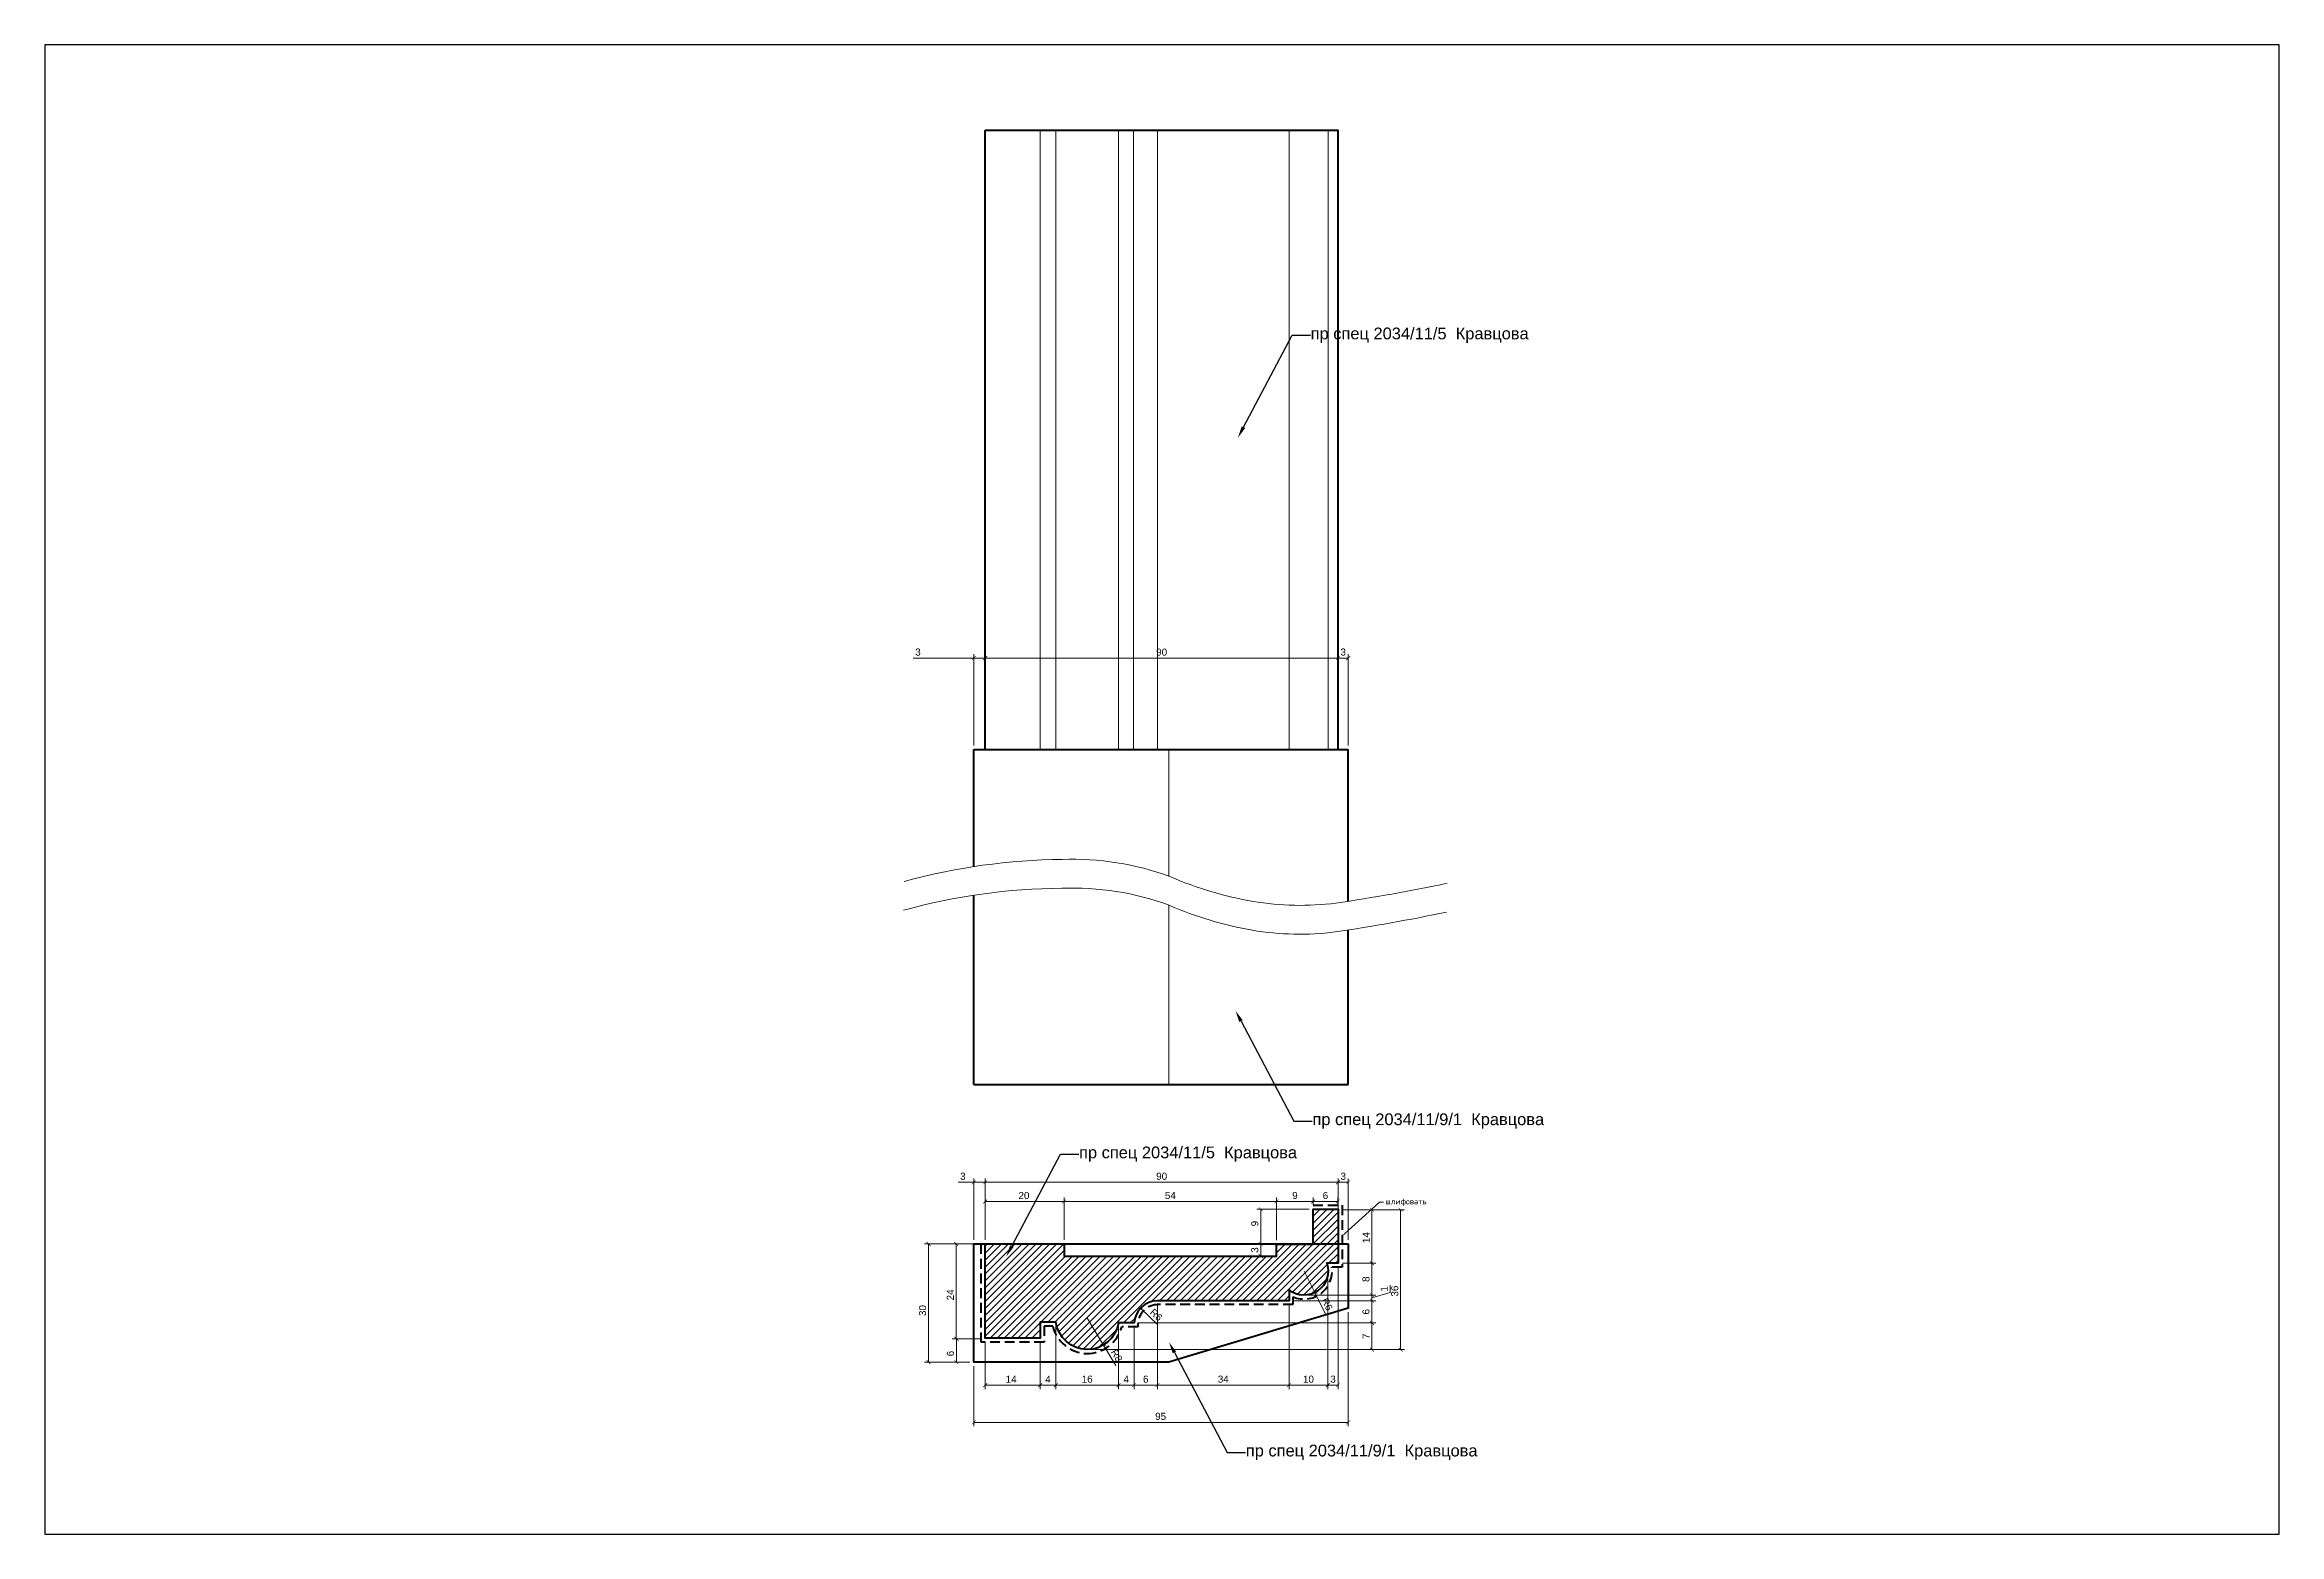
# Model space of a CAD drawing. Header units: millimetres. Extents: x 21 to 591, y -10786 to -10406.
import ezdxf
from ezdxf import colors
from ezdxf.entities.mleader import LeaderData, LeaderLine
from ezdxf.math import Vec2, Vec3

# ---------------------------------------------------------------- set-up
doc = ezdxf.new("R2010")
doc.units = ezdxf.units.MM
doc.linetypes.add('HIDDEN', pattern=[0.375, 0.25, -0.125])
doc.layers.add('Outside panel', color=7, linetype='Continuous', lineweight=18, true_color=0x7f5e57)
for name, color, linetype, lineweight in [('линия 15', 7, 'Continuous', 15), ('линия 50', 1, 'Continuous', 100), ('служебный слой РАЗМЕРЫ', 7, 'Continuous', 9), ('тонкие_Ном._пера__21', 7, 'Continuous', 5)]:
    doc.layers.add(name, color=color, linetype=linetype, lineweight=lineweight)
doc.layers.add('размеры в модели', color=7, linetype='Continuous')
doc.styles.get("Standard").update_dxf_attribs({"font": 'arial.ttf'})
doc.styles.add('ЕСКД профили текст', font='isocpeur.ttf')
doc.dimstyles.new('M_1', dxfattribs={"dimtxt": 1.8, "dimasz": 1, "dimexe": 1, "dimexo": 1, "dimgap": 0.6, "dimtad": 1, "dimdec": 0, "dimdsep": 46, "dimtxsty": 'Standard', "dimblk": 'ARCHTICK', "dimcen": -5, "dimclrd": 7, "dimclre": 7, "dimclrt": 7, "dimadec": 0, "dimazin": 0, "dimtfac": 1, "dimtdec": 0, "dimtmove": 0, "dimatfit": 3, "dimfxl": 1, "dimtolj": 1, "dimtzin": 0, "dimlwd": 5, "dimlwe": 5, "dimarcsym": 0})

msp = doc.modelspace()

# ---------------------------------------------------------------- blocks, each defined once
blk = doc.blocks.new('_ArchTick')
at = {"color": 0, "linetype": 'ByBlock', "const_width": 0.15}
blk.add_lwpolyline([(-0.5, -0.5), (0.5, 0.5)], dxfattribs=at)
blk = doc.blocks.new('*D34')
at = {"layer": 'Defpoints', "color": 0, "ltscale": 1000, "transparency": 16777216}
for p in [(353.44, -10562.51), (350.85, -10585.8), (353.44, -10585.8)]:
    blk.add_point(p, dxfattribs=at)
at = {"layer": 'линия 15', "color": 7, "lineweight": 5, "ltscale": 1000, "transparency": 16777216}
for p, q in [((350.85, -10584.8), (350.85, -10561.51)), ((353.44, -10584.8), (353.44, -10561.51)), ((350.85, -10562.51), (353.44, -10562.51))]:
    blk.add_line(p, q, dxfattribs=at)
at = {"layer": 'линия 15', "color": 7, "lineweight": 5, "ltscale": 1000, "transparency": 16777216, "rotation": 180}
blk.add_blockref('_ArchTick', (350.85, -10562.51), dxfattribs=at)
at = {"layer": 'линия 15', "color": 7, "lineweight": 5, "ltscale": 1000, "transparency": 16777216}
blk.add_blockref('_ArchTick', (353.44, -10562.51), dxfattribs=at)
at = {"layer": 'линия 15', "color": 7, "ltscale": 1000, "transparency": 16777216, "insert": (352.15, -10560.99), "char_height": 1.8, "attachment_point": 5}
blk.add_mtext('\\A1;3', dxfattribs=at)
blk = doc.blocks.new('*D32')
at = {"layer": 'Defpoints', "color": 0, "ltscale": 1000, "transparency": 16777216}
for p in [(260.84, -10562.51), (257.94, -10585.8), (260.84, -10585.8)]:
    blk.add_point(p, dxfattribs=at)
at = {"layer": 'линия 15', "color": 7, "lineweight": 5, "ltscale": 1000, "transparency": 16777216}
for p, q in [((257.94, -10584.8), (257.94, -10561.51)), ((260.84, -10584.8), (260.84, -10561.51)), ((257.94, -10562.51), (242.5, -10562.51)), ((260.84, -10562.51), (257.94, -10562.51))]:
    blk.add_line(p, q, dxfattribs=at)
at = {"layer": 'линия 15', "color": 7, "lineweight": 5, "ltscale": 1000, "transparency": 16777216, "rotation": 180}
blk.add_blockref('_ArchTick', (257.94, -10562.51), dxfattribs=at)
at = {"layer": 'линия 15', "color": 7, "lineweight": 5, "ltscale": 1000, "transparency": 16777216}
blk.add_blockref('_ArchTick', (260.84, -10562.51), dxfattribs=at)
at = {"layer": 'линия 15', "color": 7, "ltscale": 1000, "transparency": 16777216, "insert": (243.68, -10560.99), "char_height": 1.8, "attachment_point": 5}
blk.add_mtext('\\A1;3', dxfattribs=at)
blk = doc.blocks.new('*D31')
at = {"layer": 'Defpoints', "color": 0, "ltscale": 1000, "transparency": 16777216}
for p in [(260.84, -10736.16), (253.49, -10742.13), (257.94, -10742.13)]:
    blk.add_point(p, dxfattribs=at)
at = {"layer": 'линия 15', "color": 7, "lineweight": 5, "ltscale": 1000, "transparency": 16777216}
for p, q in [((259.84, -10736.16), (252.49, -10736.16)), ((253.49, -10736.16), (253.49, -10742.13)), ((256.94, -10742.13), (252.49, -10742.13))]:
    blk.add_line(p, q, dxfattribs=at)
for p, rotation in [((253.49, -10736.16), 90), ((253.49, -10742.13), 270)]:
    blk.add_blockref('_ArchTick', p, dxfattribs=dict(at, rotation=rotation))
at = {"layer": 'линия 15', "color": 7, "ltscale": 1000, "transparency": 16777216, "insert": (251.97, -10739.93), "char_height": 1.8, "attachment_point": 5, "rotation": 90}
blk.add_mtext('\\A1;6', dxfattribs=at)
blk = doc.blocks.new('*D30')
at = {"layer": 'Defpoints', "color": 0, "ltscale": 1000, "transparency": 16777216}
for p in [(331.13, -10715.08), (335.18, -10715.08), (344.5, -10711.96)]:
    blk.add_point(p, dxfattribs=at)
at = {"layer": 'линия 15', "color": 7, "lineweight": 5, "ltscale": 1000, "transparency": 16777216}
for p, q in [((343.5, -10711.96), (330.13, -10711.96)), ((334.18, -10715.08), (330.13, -10715.08)), ((331.13, -10711.96), (331.13, -10715.08))]:
    blk.add_line(p, q, dxfattribs=at)
for p, rotation in [((331.13, -10711.96), 90), ((331.13, -10715.08), 270)]:
    blk.add_blockref('_ArchTick', p, dxfattribs=dict(at, rotation=rotation))
at = {"layer": 'линия 15', "color": 7, "ltscale": 1000, "transparency": 16777216, "insert": (329.61, -10713.52), "char_height": 1.8, "attachment_point": 5, "rotation": 90}
blk.add_mtext('\\A1;3', dxfattribs=at)
blk = doc.blocks.new('*D29')
at = {"layer": 'Defpoints', "color": 0, "ltscale": 1000, "transparency": 16777216}
for p in [(344.5, -10703.12), (331.13, -10711.96), (344.5, -10711.96)]:
    blk.add_point(p, dxfattribs=at)
at = {"layer": 'линия 15', "color": 7, "lineweight": 5, "ltscale": 1000, "transparency": 16777216}
for p, q in [((343.5, -10703.12), (330.13, -10703.12)), ((331.13, -10703.12), (331.13, -10711.96)), ((343.5, -10711.96), (330.13, -10711.96))]:
    blk.add_line(p, q, dxfattribs=at)
for p, rotation in [((331.13, -10703.12), 90), ((331.13, -10711.96), 270)]:
    blk.add_blockref('_ArchTick', p, dxfattribs=dict(at, rotation=rotation))
at = {"layer": 'линия 15', "color": 7, "ltscale": 1000, "transparency": 16777216, "insert": (329.61, -10706.78), "char_height": 1.8, "attachment_point": 5, "rotation": 90}
blk.add_mtext('\\A1;9', dxfattribs=at)
blk = doc.blocks.new('*D28')
at = {"layer": 'Defpoints', "color": 0, "ltscale": 1000, "transparency": 16777216}
for p in [(298.81, -10732.11), (286.72, -10738.94), (359.49, -10738.94)]:
    blk.add_point(p, dxfattribs=at)
at = {"layer": 'линия 15', "color": 7, "lineweight": 5, "ltscale": 1000, "transparency": 16777216}
for p, q in [((299.81, -10732.11), (360.49, -10732.11)), ((359.49, -10732.11), (359.49, -10738.94)), ((287.72, -10738.94), (360.49, -10738.94))]:
    blk.add_line(p, q, dxfattribs=at)
for p, rotation in [((359.49, -10732.11), 90), ((359.49, -10738.94), 270)]:
    blk.add_blockref('_ArchTick', p, dxfattribs=dict(at, rotation=rotation))
at = {"layer": 'линия 15', "color": 7, "ltscale": 1000, "transparency": 16777216, "insert": (357.99, -10735.53), "char_height": 1.8, "attachment_point": 5, "rotation": 90}
blk.add_mtext('\\A1;7', dxfattribs=at)
blk = doc.blocks.new('*D27')
at = {"layer": 'Defpoints', "color": 0, "ltscale": 1000, "transparency": 16777216}
for p in [(338.34, -10726.46), (298.81, -10732.11), (359.49, -10732.11)]:
    blk.add_point(p, dxfattribs=at)
at = {"layer": 'линия 15', "color": 7, "lineweight": 5, "ltscale": 1000, "transparency": 16777216}
for p, q in [((339.34, -10726.46), (360.49, -10726.46)), ((359.49, -10726.46), (359.49, -10732.11)), ((299.81, -10732.11), (360.49, -10732.11))]:
    blk.add_line(p, q, dxfattribs=at)
for p, rotation in [((359.49, -10726.46), 90), ((359.49, -10732.11), 270)]:
    blk.add_blockref('_ArchTick', p, dxfattribs=dict(at, rotation=rotation))
at = {"layer": 'линия 15', "color": 7, "ltscale": 1000, "transparency": 16777216, "insert": (357.97, -10729.28), "char_height": 1.8, "attachment_point": 5, "rotation": 90}
blk.add_mtext('\\A1;6', dxfattribs=at)
blk = doc.blocks.new('*D26')
at = {"layer": 'Defpoints', "color": 0, "ltscale": 1000, "transparency": 16777216}
for p in [(338.34, -10726.46), (342.2, -10725.04), (359.49, -10726.46)]:
    blk.add_point(p, dxfattribs=at)
at = {"layer": 'линия 15', "color": 7, "lineweight": 5, "ltscale": 1000, "transparency": 16777216}
for p, q in [((339.34, -10726.46), (360.49, -10726.46)), ((343.2, -10725.04), (360.49, -10725.04)), ((359.49, -10725.75), (364.1, -10724.36)), ((359.49, -10725.04), (359.49, -10726.46)), ((364.1, -10724.36), (364.1, -10722.5))]:
    blk.add_line(p, q, dxfattribs=at)
for p, rotation in [((359.49, -10725.04), 90), ((359.49, -10726.46), 270)]:
    blk.add_blockref('_ArchTick', p, dxfattribs=dict(at, rotation=rotation))
at = {"layer": 'линия 15', "color": 7, "ltscale": 1000, "transparency": 16777216, "insert": (362.6, -10723.43), "char_height": 1.8, "attachment_point": 5, "rotation": 90}
blk.add_mtext('\\A1;1', dxfattribs=at)
blk = doc.blocks.new('*D25')
at = {"layer": 'Defpoints', "color": 0, "ltscale": 1000, "transparency": 16777216}
for p in [(350.85, -10716.91), (342.2, -10725.04), (359.49, -10725.04)]:
    blk.add_point(p, dxfattribs=at)
at = {"layer": 'линия 15', "color": 7, "lineweight": 5, "ltscale": 1000, "transparency": 16777216}
for p, q in [((351.85, -10716.91), (360.49, -10716.91)), ((359.49, -10716.91), (359.49, -10725.04)), ((343.2, -10725.04), (360.49, -10725.04))]:
    blk.add_line(p, q, dxfattribs=at)
for p, rotation in [((359.49, -10716.91), 90), ((359.49, -10725.04), 270)]:
    blk.add_blockref('_ArchTick', p, dxfattribs=dict(at, rotation=rotation))
at = {"layer": 'линия 15', "color": 7, "ltscale": 1000, "transparency": 16777216, "insert": (357.97, -10720.97), "char_height": 1.8, "attachment_point": 5, "rotation": 90}
blk.add_mtext('\\A1;8', dxfattribs=at)
blk = doc.blocks.new('*D24')
at = {"layer": 'Defpoints', "color": 0, "ltscale": 1000, "transparency": 16777216}
for p in [(350.85, -10703.25), (350.85, -10716.91), (359.49, -10716.91)]:
    blk.add_point(p, dxfattribs=at)
at = {"layer": 'линия 15', "color": 7, "lineweight": 5, "ltscale": 1000, "transparency": 16777216}
for p, q in [((351.85, -10703.25), (360.49, -10703.25)), ((359.49, -10703.25), (359.49, -10716.91)), ((351.85, -10716.91), (360.49, -10716.91))]:
    blk.add_line(p, q, dxfattribs=at)
for p, rotation in [((359.49, -10703.25), 90), ((359.49, -10716.91), 270)]:
    blk.add_blockref('_ArchTick', p, dxfattribs=dict(at, rotation=rotation))
at = {"layer": 'линия 15', "color": 7, "ltscale": 1000, "transparency": 16777216, "insert": (357.99, -10710.37), "char_height": 1.8, "attachment_point": 5, "rotation": 90}
blk.add_mtext('\\A1;14', dxfattribs=at)
blk = doc.blocks.new('*D23')
at = {"layer": 'Defpoints', "color": 0, "ltscale": 1000, "transparency": 16777216}
for p in [(344.5, -10703.12), (350.75, -10701.15), (350.75, -10703.18)]:
    blk.add_point(p, dxfattribs=at)
at = {"layer": 'линия 15', "color": 7, "lineweight": 5, "ltscale": 1000, "transparency": 16777216}
for p, q in [((344.5, -10702.12), (344.5, -10700.15)), ((344.5, -10701.15), (350.75, -10701.15)), ((350.75, -10702.18), (350.75, -10700.15))]:
    blk.add_line(p, q, dxfattribs=at)
at = {"layer": 'линия 15', "color": 7, "lineweight": 5, "ltscale": 1000, "transparency": 16777216, "rotation": 180}
blk.add_blockref('_ArchTick', (344.5, -10701.15), dxfattribs=at)
at = {"layer": 'линия 15', "color": 7, "lineweight": 5, "ltscale": 1000, "transparency": 16777216}
blk.add_blockref('_ArchTick', (350.75, -10701.15), dxfattribs=at)
at = {"layer": 'линия 15', "color": 7, "ltscale": 1000, "transparency": 16777216, "insert": (347.62, -10699.63), "char_height": 1.8, "attachment_point": 5}
blk.add_mtext('\\A1;6', dxfattribs=at)
blk = doc.blocks.new('*D22')
at = {"layer": 'Defpoints', "color": 0, "ltscale": 1000, "transparency": 16777216}
for p in [(344.5, -10701.15), (344.5, -10703.12), (335.18, -10712.03)]:
    blk.add_point(p, dxfattribs=at)
at = {"layer": 'линия 15', "color": 7, "lineweight": 5, "ltscale": 1000, "transparency": 16777216}
for p, q in [((335.18, -10711.03), (335.18, -10700.15)), ((335.18, -10701.15), (344.5, -10701.15)), ((344.5, -10702.12), (344.5, -10700.15))]:
    blk.add_line(p, q, dxfattribs=at)
at = {"layer": 'линия 15', "color": 7, "lineweight": 5, "ltscale": 1000, "transparency": 16777216, "rotation": 180}
blk.add_blockref('_ArchTick', (335.18, -10701.15), dxfattribs=at)
at = {"layer": 'линия 15', "color": 7, "lineweight": 5, "ltscale": 1000, "transparency": 16777216}
blk.add_blockref('_ArchTick', (344.5, -10701.15), dxfattribs=at)
at = {"layer": 'линия 15', "color": 7, "ltscale": 1000, "transparency": 16777216, "insert": (339.84, -10699.63), "char_height": 1.8, "attachment_point": 5}
blk.add_mtext('\\A1;9', dxfattribs=at)
blk = doc.blocks.new('*D21')
at = {"layer": 'Defpoints', "color": 0, "ltscale": 1000, "transparency": 16777216}
for p in [(335.18, -10701.15), (280.94, -10711.96), (335.18, -10712.03)]:
    blk.add_point(p, dxfattribs=at)
at = {"layer": 'линия 15', "color": 7, "lineweight": 5, "ltscale": 1000, "transparency": 16777216}
for p, q in [((280.94, -10710.96), (280.94, -10700.15)), ((280.94, -10701.15), (335.18, -10701.15)), ((335.18, -10711.03), (335.18, -10700.15))]:
    blk.add_line(p, q, dxfattribs=at)
at = {"layer": 'линия 15', "color": 7, "lineweight": 5, "ltscale": 1000, "transparency": 16777216, "rotation": 180}
blk.add_blockref('_ArchTick', (280.94, -10701.15), dxfattribs=at)
at = {"layer": 'линия 15', "color": 7, "lineweight": 5, "ltscale": 1000, "transparency": 16777216}
blk.add_blockref('_ArchTick', (335.18, -10701.15), dxfattribs=at)
at = {"layer": 'линия 15', "color": 7, "ltscale": 1000, "transparency": 16777216, "insert": (308.06, -10699.63), "char_height": 1.8, "attachment_point": 5}
blk.add_mtext('\\A1;54', dxfattribs=at)
blk = doc.blocks.new('*D20')
at = {"layer": 'Defpoints', "color": 0, "ltscale": 1000, "transparency": 16777216}
for p in [(280.94, -10701.15), (260.84, -10711.96), (280.94, -10711.96)]:
    blk.add_point(p, dxfattribs=at)
at = {"layer": 'линия 15', "color": 7, "lineweight": 5, "ltscale": 1000, "transparency": 16777216}
for p, q in [((260.84, -10710.96), (260.84, -10700.15)), ((260.84, -10701.15), (280.94, -10701.15)), ((280.94, -10710.96), (280.94, -10700.15))]:
    blk.add_line(p, q, dxfattribs=at)
at = {"layer": 'линия 15', "color": 7, "lineweight": 5, "ltscale": 1000, "transparency": 16777216, "rotation": 180}
blk.add_blockref('_ArchTick', (260.84, -10701.15), dxfattribs=at)
at = {"layer": 'линия 15', "color": 7, "lineweight": 5, "ltscale": 1000, "transparency": 16777216}
blk.add_blockref('_ArchTick', (280.94, -10701.15), dxfattribs=at)
at = {"layer": 'линия 15', "color": 7, "ltscale": 1000, "transparency": 16777216, "insert": (270.72, -10699.63), "char_height": 1.8, "attachment_point": 5}
blk.add_mtext('\\A1;20', dxfattribs=at)
blk = doc.blocks.new('*D19')
at = {"layer": 'Defpoints', "color": 0, "ltscale": 1000, "transparency": 16777216}
for p in [(353.44, -10696.24), (350.85, -10711.96), (353.44, -10711.96)]:
    blk.add_point(p, dxfattribs=at)
at = {"layer": 'линия 15', "color": 7, "lineweight": 5, "ltscale": 1000, "transparency": 16777216}
for p, q in [((350.85, -10710.96), (350.85, -10695.24)), ((350.85, -10696.24), (353.44, -10696.24)), ((353.44, -10710.96), (353.44, -10695.24))]:
    blk.add_line(p, q, dxfattribs=at)
at = {"layer": 'линия 15', "color": 7, "lineweight": 5, "ltscale": 1000, "transparency": 16777216, "rotation": 180}
blk.add_blockref('_ArchTick', (350.85, -10696.24), dxfattribs=at)
at = {"layer": 'линия 15', "color": 7, "lineweight": 5, "ltscale": 1000, "transparency": 16777216}
blk.add_blockref('_ArchTick', (353.44, -10696.24), dxfattribs=at)
at = {"layer": 'линия 15', "color": 7, "ltscale": 1000, "transparency": 16777216, "insert": (352.15, -10694.72), "char_height": 1.8, "attachment_point": 5}
blk.add_mtext('\\A1;3', dxfattribs=at)
blk = doc.blocks.new('*D18')
at = {"layer": 'Defpoints', "color": 0, "ltscale": 1000, "transparency": 16777216}
for p in [(350.85, -10696.24), (260.84, -10711.96), (350.85, -10711.96)]:
    blk.add_point(p, dxfattribs=at)
at = {"layer": 'линия 15', "color": 7, "lineweight": 5, "ltscale": 1000, "transparency": 16777216}
for p, q in [((260.84, -10710.96), (260.84, -10695.24)), ((260.84, -10696.24), (350.85, -10696.24)), ((350.85, -10710.96), (350.85, -10695.24))]:
    blk.add_line(p, q, dxfattribs=at)
at = {"layer": 'линия 15', "color": 7, "lineweight": 5, "ltscale": 1000, "transparency": 16777216, "rotation": 180}
blk.add_blockref('_ArchTick', (260.84, -10696.24), dxfattribs=at)
at = {"layer": 'линия 15', "color": 7, "lineweight": 5, "ltscale": 1000, "transparency": 16777216}
blk.add_blockref('_ArchTick', (350.85, -10696.24), dxfattribs=at)
at = {"layer": 'линия 15', "color": 7, "ltscale": 1000, "transparency": 16777216, "insert": (305.85, -10694.72), "char_height": 1.8, "attachment_point": 5}
blk.add_mtext('\\A1;90', dxfattribs=at)
blk = doc.blocks.new('*D17')
at = {"layer": 'Defpoints', "color": 0, "ltscale": 1000, "transparency": 16777216}
for p in [(260.84, -10696.24), (257.94, -10711.96), (260.84, -10711.96)]:
    blk.add_point(p, dxfattribs=at)
at = {"layer": 'линия 15', "color": 7, "lineweight": 5, "ltscale": 1000, "transparency": 16777216}
for p, q in [((257.94, -10696.24), (253.95, -10696.24)), ((257.94, -10710.96), (257.94, -10695.24)), ((260.84, -10696.24), (257.94, -10696.24)), ((260.84, -10710.96), (260.84, -10695.24))]:
    blk.add_line(p, q, dxfattribs=at)
at = {"layer": 'линия 15', "color": 7, "lineweight": 5, "ltscale": 1000, "transparency": 16777216, "rotation": 180}
blk.add_blockref('_ArchTick', (257.94, -10696.24), dxfattribs=at)
at = {"layer": 'линия 15', "color": 7, "lineweight": 5, "ltscale": 1000, "transparency": 16777216}
blk.add_blockref('_ArchTick', (260.84, -10696.24), dxfattribs=at)
at = {"layer": 'линия 15', "color": 7, "ltscale": 1000, "transparency": 16777216, "insert": (255.14, -10694.72), "char_height": 1.8, "attachment_point": 5}
blk.add_mtext('\\A1;3', dxfattribs=at)
blk = doc.blocks.new('*D16')
at = {"layer": 'Defpoints', "color": 0, "ltscale": 1000, "transparency": 16777216}
for p in [(342.2, -10718.93), (344.91, -10724.4)]:
    blk.add_point(p, dxfattribs=at)
at = {"layer": 'линия 15', "color": 7, "lineweight": 5, "ltscale": 1000, "transparency": 16777216}
for p in [(342.2, -10718.93), (347.62, -10729.87)]:
    blk.add_line(p, (344.91, -10724.4), dxfattribs=at)
at = {"layer": 'линия 15', "color": 7, "lineweight": 5, "ltscale": 1000, "transparency": 16777216, "rotation": 116.3579854367253}
blk.add_blockref('_ArchTick', (344.91, -10724.4), dxfattribs=at)
at = {"layer": 'линия 15', "color": 7, "ltscale": 1000, "transparency": 16777216, "insert": (348.07, -10727.36), "char_height": 1.8, "attachment_point": 5, "rotation": 296.358}
blk.add_mtext('\\A1;R6', dxfattribs=at)
blk = doc.blocks.new('*D15')
at = {"layer": 'Defpoints', "color": 0, "ltscale": 1000, "transparency": 16777216}
for p in [(300.44, -10728.38), (304.88, -10732.54)]:
    blk.add_point(p, dxfattribs=at)
at = {"layer": 'линия 15', "color": 7, "lineweight": 5, "ltscale": 1000, "transparency": 16777216}
blk.add_line((304.91, -10732.57), (300.44, -10728.38), dxfattribs=at)
at = {"layer": 'линия 15', "color": 7, "lineweight": 5, "ltscale": 1000, "transparency": 16777216, "rotation": 136.8476334832983}
blk.add_blockref('_ArchTick', (300.44, -10728.38), dxfattribs=at)
at = {"layer": 'линия 15', "color": 7, "ltscale": 1000, "transparency": 16777216, "insert": (304.46, -10730.06), "char_height": 1.8, "attachment_point": 5, "rotation": 316.8476}
blk.add_mtext('\\A1;R6', dxfattribs=at)
blk = doc.blocks.new('*D14')
at = {"layer": 'Defpoints', "color": 0, "ltscale": 1000, "transparency": 16777216}
for p in [(286.78, -10730.77), (291, -10737.77)]:
    blk.add_point(p, dxfattribs=at)
at = {"layer": 'линия 15', "color": 7, "lineweight": 5, "ltscale": 1000, "transparency": 16777216}
for p in [(286.78, -10730.77), (294.15, -10743)]:
    blk.add_line(p, (291, -10737.77), dxfattribs=at)
at = {"layer": 'линия 15', "color": 7, "lineweight": 5, "ltscale": 1000, "transparency": 16777216, "rotation": 121.0671808987716}
blk.add_blockref('_ArchTick', (291, -10737.77), dxfattribs=at)
at = {"layer": 'линия 15', "color": 7, "ltscale": 1000, "transparency": 16777216, "insert": (294.39, -10740.46), "char_height": 1.8, "attachment_point": 5, "rotation": 301.0672}
blk.add_mtext('\\A1;R8', dxfattribs=at)
blk = doc.blocks.new('*D13')
at = {"layer": 'Defpoints', "color": 0, "ltscale": 1000, "transparency": 16777216}
for p in [(348.24, -10719.86), (350.85, -10716.91), (350.85, -10747.99)]:
    blk.add_point(p, dxfattribs=at)
at = {"layer": 'линия 15', "color": 7, "lineweight": 5, "ltscale": 1000, "transparency": 16777216}
for p, q in [((348.24, -10720.86), (348.24, -10748.99)), ((350.85, -10717.91), (350.85, -10748.99)), ((348.24, -10747.99), (350.85, -10747.99))]:
    blk.add_line(p, q, dxfattribs=at)
at = {"layer": 'линия 15', "color": 7, "lineweight": 5, "ltscale": 1000, "transparency": 16777216, "rotation": 180}
blk.add_blockref('_ArchTick', (348.24, -10747.99), dxfattribs=at)
at = {"layer": 'линия 15', "color": 7, "lineweight": 5, "ltscale": 1000, "transparency": 16777216}
blk.add_blockref('_ArchTick', (350.85, -10747.99), dxfattribs=at)
at = {"layer": 'линия 15', "color": 7, "ltscale": 1000, "transparency": 16777216, "insert": (349.55, -10746.47), "char_height": 1.8, "attachment_point": 5}
blk.add_mtext('\\A1;3', dxfattribs=at)
blk = doc.blocks.new('*D12')
at = {"layer": 'Defpoints', "color": 0, "ltscale": 1000, "transparency": 16777216}
for p in [(348.24, -10719.86), (338.34, -10726.46), (348.24, -10747.99)]:
    blk.add_point(p, dxfattribs=at)
at = {"layer": 'линия 15', "color": 7, "lineweight": 5, "ltscale": 1000, "transparency": 16777216}
for p, q in [((348.24, -10720.86), (348.24, -10748.99)), ((338.34, -10727.46), (338.34, -10748.99)), ((338.34, -10747.99), (348.24, -10747.99))]:
    blk.add_line(p, q, dxfattribs=at)
at = {"layer": 'линия 15', "color": 7, "lineweight": 5, "ltscale": 1000, "transparency": 16777216, "rotation": 180}
blk.add_blockref('_ArchTick', (338.34, -10747.99), dxfattribs=at)
at = {"layer": 'линия 15', "color": 7, "lineweight": 5, "ltscale": 1000, "transparency": 16777216}
blk.add_blockref('_ArchTick', (348.24, -10747.99), dxfattribs=at)
at = {"layer": 'линия 15', "color": 7, "ltscale": 1000, "transparency": 16777216, "insert": (343.29, -10746.47), "char_height": 1.8, "attachment_point": 5}
blk.add_mtext('\\A1;10', dxfattribs=at)
blk = doc.blocks.new('*D11')
at = {"layer": 'Defpoints', "color": 0, "ltscale": 1000, "transparency": 16777216}
for p in [(304.77, -10726.46), (338.34, -10726.46), (338.34, -10747.99)]:
    blk.add_point(p, dxfattribs=at)
at = {"layer": 'линия 15', "color": 7, "lineweight": 5, "ltscale": 1000, "transparency": 16777216}
for p, q in [((304.77, -10727.46), (304.77, -10748.99)), ((338.34, -10727.46), (338.34, -10748.99)), ((304.77, -10747.99), (338.34, -10747.99))]:
    blk.add_line(p, q, dxfattribs=at)
at = {"layer": 'линия 15', "color": 7, "lineweight": 5, "ltscale": 1000, "transparency": 16777216, "rotation": 180}
blk.add_blockref('_ArchTick', (304.77, -10747.99), dxfattribs=at)
at = {"layer": 'линия 15', "color": 7, "lineweight": 5, "ltscale": 1000, "transparency": 16777216}
blk.add_blockref('_ArchTick', (338.34, -10747.99), dxfattribs=at)
at = {"layer": 'линия 15', "color": 7, "ltscale": 1000, "transparency": 16777216, "insert": (321.56, -10746.47), "char_height": 1.8, "attachment_point": 5}
blk.add_mtext('\\A1;34', dxfattribs=at)
blk = doc.blocks.new('*D10')
at = {"layer": 'Defpoints', "color": 0, "ltscale": 1000, "transparency": 16777216}
for p in [(304.77, -10726.46), (298.81, -10732.11), (304.77, -10747.99)]:
    blk.add_point(p, dxfattribs=at)
at = {"layer": 'линия 15', "color": 7, "lineweight": 5, "ltscale": 1000, "transparency": 16777216}
for p, q in [((304.77, -10727.46), (304.77, -10748.99)), ((298.81, -10733.11), (298.81, -10748.99)), ((298.81, -10747.99), (304.77, -10747.99))]:
    blk.add_line(p, q, dxfattribs=at)
at = {"layer": 'линия 15', "color": 7, "lineweight": 5, "ltscale": 1000, "transparency": 16777216, "rotation": 180}
blk.add_blockref('_ArchTick', (298.81, -10747.99), dxfattribs=at)
at = {"layer": 'линия 15', "color": 7, "lineweight": 5, "ltscale": 1000, "transparency": 16777216}
blk.add_blockref('_ArchTick', (304.77, -10747.99), dxfattribs=at)
at = {"layer": 'линия 15', "color": 7, "ltscale": 1000, "transparency": 16777216, "insert": (301.79, -10746.47), "char_height": 1.8, "attachment_point": 5}
blk.add_mtext('\\A1;6', dxfattribs=at)
blk = doc.blocks.new('*D8')
at = {"layer": 'Defpoints', "color": 0, "ltscale": 1000, "transparency": 16777216}
for p in [(278.86, -10731.94), (294.84, -10732.11), (294.84, -10747.99)]:
    blk.add_point(p, dxfattribs=at)
at = {"layer": 'линия 15', "color": 7, "lineweight": 5, "ltscale": 1000, "transparency": 16777216}
for p, q in [((278.86, -10732.94), (278.86, -10748.99)), ((294.84, -10733.11), (294.84, -10748.99)), ((278.86, -10747.99), (294.84, -10747.99))]:
    blk.add_line(p, q, dxfattribs=at)
at = {"layer": 'линия 15', "color": 7, "lineweight": 5, "ltscale": 1000, "transparency": 16777216, "rotation": 180}
blk.add_blockref('_ArchTick', (278.86, -10747.99), dxfattribs=at)
at = {"layer": 'линия 15', "color": 7, "lineweight": 5, "ltscale": 1000, "transparency": 16777216}
blk.add_blockref('_ArchTick', (294.84, -10747.99), dxfattribs=at)
at = {"layer": 'линия 15', "color": 7, "ltscale": 1000, "transparency": 16777216, "insert": (286.85, -10746.47), "char_height": 1.8, "attachment_point": 5}
blk.add_mtext('\\A1;16', dxfattribs=at)
blk = doc.blocks.new('*D6')
at = {"layer": 'Defpoints', "color": 0, "ltscale": 1000, "transparency": 16777216}
for p in [(260.84, -10736.03), (274.85, -10736.03), (274.85, -10747.99)]:
    blk.add_point(p, dxfattribs=at)
at = {"layer": 'линия 15', "color": 7, "lineweight": 5, "ltscale": 1000, "transparency": 16777216}
for p, q in [((260.84, -10737.03), (260.84, -10748.99)), ((274.85, -10737.03), (274.85, -10748.99)), ((260.84, -10747.99), (274.85, -10747.99))]:
    blk.add_line(p, q, dxfattribs=at)
at = {"layer": 'линия 15', "color": 7, "lineweight": 5, "ltscale": 1000, "transparency": 16777216, "rotation": 180}
blk.add_blockref('_ArchTick', (260.84, -10747.99), dxfattribs=at)
at = {"layer": 'линия 15', "color": 7, "lineweight": 5, "ltscale": 1000, "transparency": 16777216}
blk.add_blockref('_ArchTick', (274.85, -10747.99), dxfattribs=at)
at = {"layer": 'линия 15', "color": 7, "ltscale": 1000, "transparency": 16777216, "insert": (267.46, -10746.49), "char_height": 1.8, "attachment_point": 5}
blk.add_mtext('\\A1;14', dxfattribs=at)
blk = doc.blocks.new('*D5')
at = {"layer": 'Defpoints', "color": 0, "ltscale": 1000, "transparency": 16777216}
for p in [(260.84, -10711.96), (253.44, -10736.16), (260.84, -10736.16)]:
    blk.add_point(p, dxfattribs=at)
at = {"layer": 'линия 15', "color": 7, "lineweight": 5, "ltscale": 1000, "transparency": 16777216}
for p, q in [((259.84, -10711.96), (252.44, -10711.96)), ((253.44, -10711.96), (253.44, -10736.16)), ((259.84, -10736.16), (252.44, -10736.16))]:
    blk.add_line(p, q, dxfattribs=at)
for p, rotation in [((253.44, -10711.96), 90), ((253.44, -10736.16), 270)]:
    blk.add_blockref('_ArchTick', p, dxfattribs=dict(at, rotation=rotation))
at = {"layer": 'линия 15', "color": 7, "ltscale": 1000, "transparency": 16777216, "insert": (251.94, -10724.97), "char_height": 1.8, "attachment_point": 5, "rotation": 90}
blk.add_mtext('\\A1;24', dxfattribs=at)
blk = doc.blocks.new('*D4')
at = {"layer": 'Defpoints', "color": 0, "ltscale": 1000, "transparency": 16777216}
for p in [(350.85, -10703.25), (286.78, -10738.94), (366.81, -10738.94)]:
    blk.add_point(p, dxfattribs=at)
at = {"layer": 'линия 15', "color": 7, "lineweight": 5, "ltscale": 1000, "transparency": 16777216}
for p, q in [((351.85, -10703.25), (367.81, -10703.25)), ((366.81, -10703.25), (366.81, -10738.94)), ((287.78, -10738.94), (367.81, -10738.94))]:
    blk.add_line(p, q, dxfattribs=at)
for p, rotation in [((366.81, -10703.25), 90), ((366.81, -10738.94), 270)]:
    blk.add_blockref('_ArchTick', p, dxfattribs=dict(at, rotation=rotation))
at = {"layer": 'линия 15', "color": 7, "ltscale": 1000, "transparency": 16777216, "insert": (365.3, -10724), "char_height": 1.8, "attachment_point": 5, "rotation": 90}
blk.add_mtext('\\A1;36', dxfattribs=at)
blk = doc.blocks.new('*D3')
at = {"layer": 'Defpoints', "color": 0, "ltscale": 1000, "transparency": 16777216}
for p in [(353.44, -10728.35), (257.94, -10742.13), (353.44, -10757.48)]:
    blk.add_point(p, dxfattribs=at)
at = {"layer": 'линия 15', "color": 7, "lineweight": 5, "ltscale": 1000, "transparency": 16777216}
for p, q in [((353.44, -10729.35), (353.44, -10758.48)), ((257.94, -10743.13), (257.94, -10758.48)), ((257.94, -10757.48), (353.44, -10757.48))]:
    blk.add_line(p, q, dxfattribs=at)
at = {"layer": 'линия 15', "color": 7, "lineweight": 5, "ltscale": 1000, "transparency": 16777216, "rotation": 180}
blk.add_blockref('_ArchTick', (257.94, -10757.48), dxfattribs=at)
at = {"layer": 'линия 15', "color": 7, "lineweight": 5, "ltscale": 1000, "transparency": 16777216}
blk.add_blockref('_ArchTick', (353.44, -10757.48), dxfattribs=at)
at = {"layer": 'линия 15', "color": 7, "ltscale": 1000, "transparency": 16777216, "insert": (305.59, -10755.96), "char_height": 1.8, "attachment_point": 5}
blk.add_mtext('\\A1;95', dxfattribs=at)
blk = doc.blocks.new('*D2')
at = {"layer": 'Defpoints', "color": 0, "ltscale": 1000, "transparency": 16777216}
for p in [(246.38, -10711.96), (257.94, -10711.96), (257.94, -10742.13)]:
    blk.add_point(p, dxfattribs=at)
at = {"layer": 'линия 15', "color": 7, "lineweight": 5, "ltscale": 1000, "transparency": 16777216}
for p, q in [((256.94, -10711.96), (245.38, -10711.96)), ((246.38, -10742.13), (246.38, -10711.96)), ((256.94, -10742.13), (245.38, -10742.13))]:
    blk.add_line(p, q, dxfattribs=at)
for p, rotation in [((246.38, -10711.96), 90), ((246.38, -10742.13), 270)]:
    blk.add_blockref('_ArchTick', p, dxfattribs=dict(at, rotation=rotation))
at = {"layer": 'линия 15', "color": 7, "ltscale": 1000, "transparency": 16777216, "insert": (244.86, -10728.96), "char_height": 1.8, "attachment_point": 5, "rotation": 90}
blk.add_mtext('\\A1;30', dxfattribs=at)

# ---------------------------------------------------------------- dimensions: what is measured, and where the dimension line sits
at = {"layer": 'линия 15', "color": 7, "ltscale": 1000}
for base, p1, p2, picture, middle in [((260.84, -10562.51), (257.94, -10585.8), (260.84, -10585.8), '*D32', (243.68, -10562.51)), ((260.84, -10696.24), (257.94, -10711.96), (260.84, -10711.96), '*D17', (255.14, -10696.24)), ((280.94, -10701.15), (260.84, -10711.96), (280.94, -10711.96), '*D20', (270.72, -10701.15)), ((274.85, -10747.99), (260.84, -10736.03), (274.85, -10736.03), '*D6', (267.46, -10747.99))]:
    dim = msp.add_linear_dim(base=base, p1=p1, p2=p2, dimstyle='M_1', dxfattribs=at)
    dim.commit()
    dim.dimension.update_dxf_attribs({"geometry": picture, "text_midpoint": middle, "dimtype": 128})
for base, p1, p2 in [((350.85, -10562.51), (260.84, -10585.8), (350.85, -10585.8)), ((278.86, -10747.99), (274.85, -10736.03), (278.86, -10731.94)), ((298.81, -10747.99), (294.84, -10732.11), (298.81, -10732.11))]:
    msp.add_linear_dim(base=base, p1=p1, p2=p2, dimstyle='M_1', dxfattribs=at).render()
for base, p1, p2, picture, middle in [((353.44, -10562.51), (350.85, -10585.8), (353.44, -10585.8), '*D34', (352.15, -10560.99)), ((350.85, -10696.24), (260.84, -10711.96), (350.85, -10711.96), '*D18', (305.85, -10694.72)), ((335.18, -10701.15), (280.94, -10711.96), (335.18, -10712.03), '*D21', (308.06, -10699.63)), ((344.5, -10701.15), (335.18, -10712.03), (344.5, -10703.12), '*D22', (339.84, -10699.63)), ((350.75, -10701.15), (344.5, -10703.12), (350.75, -10703.18), '*D23', (347.62, -10699.63)), ((353.44, -10696.24), (350.85, -10711.96), (353.44, -10711.96), '*D19', (352.15, -10694.72)), ((348.24, -10747.99), (338.34, -10726.46), (348.24, -10719.86), '*D12', (343.29, -10746.47)), ((350.85, -10747.99), (348.24, -10719.86), (350.85, -10716.91), '*D13', (349.55, -10746.47)), ((304.77, -10747.99), (298.81, -10732.11), (304.77, -10726.46), '*D10', (301.79, -10746.47)), ((338.34, -10747.99), (304.77, -10726.46), (338.34, -10726.46), '*D11', (321.56, -10746.47)), ((294.84, -10747.99), (278.86, -10731.94), (294.84, -10732.11), '*D8', (286.85, -10746.47))]:
    dim = msp.add_linear_dim(base=base, p1=p1, p2=p2, dimstyle='M_1', dxfattribs=at)
    dim.commit()
    dim.dimension.update_dxf_attribs({"geometry": picture, "text_midpoint": middle})
for base, p1, p2, angle, picture, middle in [((366.81, -10738.94), (350.85, -10703.25), (286.78, -10738.94), 90, '*D4', (366.81, -10724)), ((331.13, -10711.96), (344.5, -10703.12), (344.5, -10711.96), 90, '*D29', (331.13, -10706.78)), ((359.49, -10716.91), (350.85, -10703.25), (350.85, -10716.91), 90, '*D24', (359.49, -10710.37)), ((246.38, -10711.96), (257.94, -10742.13), (257.94, -10711.96), 90, '*D2', (246.38, -10728.96)), ((253.44, -10736.16), (260.84, -10711.96), (260.84, -10736.16), 90, '*D5', (253.44, -10724.97)), ((353.4405, -10757.4827), (257.9412, -10742.1281), (353.4405, -10728.3453), 180, '*D3', (305.5948, -10757.4827)), ((253.49, -10742.13), (260.84, -10736.16), (257.94, -10742.13), 90, '*D31', (253.49, -10739.93))]:
    dim = msp.add_linear_dim(base=base, p1=p1, p2=p2, angle=angle, dimstyle='M_1', dxfattribs=at)
    dim.commit()
    dim.dimension.update_dxf_attribs({"geometry": picture, "text_midpoint": middle, "dimtype": 128})
for base, p1, p2, picture, middle in [((331.13, -10715.08), (344.5, -10711.96), (335.18, -10715.08), '*D30', (329.61, -10713.52)), ((359.49, -10725.04), (350.85, -10716.91), (342.2, -10725.04), '*D25', (357.97, -10720.97)), ((359.49, -10732.11), (338.34, -10726.46), (298.81, -10732.11), '*D27', (357.97, -10729.28)), ((359.49, -10726.46), (342.2, -10725.04), (338.34, -10726.46), '*D26', (362.6, -10723.76)), ((359.49, -10738.94), (298.81, -10732.11), (286.72, -10738.94), '*D28', (357.99, -10735.53))]:
    dim = msp.add_linear_dim(base=base, p1=p1, p2=p2, angle=90, dimstyle='M_1', dxfattribs=at)
    dim.commit()
    dim.dimension.update_dxf_attribs({"geometry": picture, "text_midpoint": middle})
for center, mpoint, picture, middle in [((342.2, -10718.93), (344.91, -10724.4), '*D16', (348.07, -10727.36)), ((286.78, -10730.77), (291, -10737.77), '*D14', (294.39, -10740.46))]:
    dim = msp.add_radius_dim(center=center, mpoint=mpoint, dimstyle='M_1', dxfattribs=at)
    dim.commit()
    dim.dimension.update_dxf_attribs({"geometry": picture, "text_midpoint": middle})
dim = msp.add_radius_dim(center=(304.88, -10732.54), mpoint=(300.44, -10728.38), dimstyle='M_1', dxfattribs=at)
dim.commit()
dim.dimension.update_dxf_attribs({"geometry": '*D15', "text_midpoint": (303.42, -10731.17), "dimtype": 132})

# ---------------------------------------------------------------- hatches: boundary and pattern name
at = {"layer": 'Outside panel', "ltscale": 1000}
h = msp.add_hatch(dxfattribs=at)
h.set_pattern_fill('ANSI31', color=256, scale=10)
h.set_pattern_definition([(45, (-310346.9016, 87028.5656), (-0.8838834765, 0.8838834765), [])])
h.paths.add_polyline_path([(260.84, -10711.96), (280.94, -10711.96), (280.94, -10715.08), (335.18, -10715.08), (335.18, -10712.03), (344.5, -10712.03), (350.85, -10711.98), (350.85, -10716.91), (347.97, -10716.91, -0.755982), (338.34, -10723.67), (338.34, -10726.46), (304.77, -10726.46, 0.3884), (298.81, -10732.11), (294.84, -10732.11, -0.368902), (286.72, -10738.94, -0.358278), (278.86, -10731.94), (274.85, -10731.94), (274.85, -10736.03), (260.84, -10736.03)])
h.paths.add_polyline_path([(344.5, -10703.12), (350.65, -10703.12), (350.85, -10703.25), (350.85, -10711.96), (344.5, -10711.96)])

# ---------------------------------------------------------------- linework, layer by layer
at = {"color": 6, "ltscale": 1000}
msp.add_lwpolyline([(20.93, -10786.05), (590.93, -10786.05), (590.93, -10406.05), (20.93, -10406.05)], close=True, dxfattribs=at)
at = {"layer": 'линия 50', "color": 7}
for p, q in [((260.84, -10585.8), (260.84, -10427.81)), ((260.84, -10427.81), (350.85, -10427.81)), ((350.85, -10585.8), (350.85, -10427.81)), ((257.94, -10585.8), (353.44, -10585.8)), ((257.94, -10615.7), (257.94, -10585.8)), ((353.44, -10624.57), (353.44, -10585.8)), ((257.94, -10671.28), (257.94, -10623.03)), ((353.44, -10671.28), (353.44, -10631.89)), ((257.94, -10671.28), (353.44, -10671.28))]:
    msp.add_line(p, q, dxfattribs=at)
at = {"layer": 'линия 50', "color": 1, "linetype": 'HIDDEN', "ltscale": 10, "true_color": 0xff0909}
msp.add_lwpolyline([(344.5, -10702.12), (351.85, -10702.12), (351.85, -10717.91), (349.24, -10717.91, -0.588257), (339.34, -10725.44), (339.34, -10727.46), (304.78, -10727.46, 0.441556), (299.83, -10733.11), (295.65, -10733.11, -0.343133), (286.7, -10739.94, -0.33274), (278.05, -10732.94), (275.85, -10732.94), (275.85, -10737.03), (259.84, -10737.03), (259.84, -10710.96)], format="xyb", dxfattribs=at)
at = {"layer": 'линия 50', "color": 7}
msp.add_lwpolyline([(344.5, -10712.03), (344.5, -10703.12), (350.85, -10703.12), (350.85, -10716.91), (347.97, -10716.91, -0.755982), (338.34, -10723.67), (338.34, -10726.46), (304.77, -10726.46, 0.3884), (298.81, -10732.11), (294.84, -10732.11, -0.368902), (286.72, -10738.94, -0.358278), (278.86, -10731.94), (274.85, -10731.94), (274.85, -10736.03), (260.84, -10736.03), (260.84, -10711.96), (280.94, -10711.96), (280.94, -10715.08), (335.18, -10715.08), (335.18, -10712.03), (344.5, -10712.03)], format="xyb", dxfattribs=at)
msp.add_lwpolyline([(353.44, -10711.96), (353.44, -10728.35), (307.64, -10742.13), (257.94, -10742.13), (257.94, -10711.96)], close=True, dxfattribs=at)
at = {"layer": 'тонкие_Ном._пера__21', "linetype": 'Continuous', "lineweight": 15}
for p, q in [((274.85, -10585.8), (274.85, -10427.81)), ((278.86, -10585.8), (278.86, -10427.81)), ((294.84, -10585.8), (294.84, -10427.81)), ((298.67, -10585.8), (298.67, -10427.81)), ((304.77, -10585.8), (304.77, -10427.81)), ((338.34, -10585.8), (338.34, -10427.81)), ((348.31, -10585.8), (348.31, -10427.81)), ((307.64, -10618.13), (307.64, -10585.8)), ((307.64, -10671.28), (307.64, -10625.53))]:
    msp.add_line(p, q, dxfattribs=at)
at = {"layer": 'тонкие_Ном._пера__21', "linetype": 'Continuous', "lineweight": 15, "flags": 128}
for points in [[(240.17, -10619.51, -0.06536), (280.51, -10613.89, -0.097763), (307.94, -10618.24, 0.058883), (329.16, -10624.61, 0.071812), (350.3, -10625.04, 0.014802), (378.67, -10619.97)], [(240.02, -10626.85, -0.06536), (280.35, -10621.23, -0.097763), (307.79, -10625.58, 0.058883), (329, -10631.96, 0.071812), (350.14, -10632.39, 0.014802), (378.51, -10627.32)]]:
    msp.add_lwpolyline(points, format="xyb", dxfattribs=at)

msp.set_redraw_order([(e.dxf.handle, doc.entitydb.next_handle()) for e in msp.query("TEXT MTEXT ATTDEF DIMENSION ARC_DIMENSION")])  # texts and dimensions are drawn at this point

# ---------------------------------------------------------------- leaders
at = {"layer": 'размеры в модели', "color": 7, "ltscale": 1000}
ml = msp.add_multileader_mtext('Standard', dxfattribs=at)
ml.set_content('\\A1;пр спец 2034/11/5  Кравцова', color=7)
ml.set_leader_properties()
ml.build(insert=Vec2(0, 0))
ml.multileader.update_dxf_attribs({"text_right_attachment_type": 6, "dogleg_length": 0.36, "arrow_head_size": 3})
ctx = ml.context
ctx.base_point, ctx.char_height, ctx.arrow_head_size, ctx.landing_gap_size, ctx.plane_origin = Vec3(343.77, -10480.18), 3, 3, 0.09, Vec3(313.16, -10496.82)
ctx.right_attachment = 6
notes = []
notes.append((ctx, [(1, (1, 1, 0), (339.1, -10480.18), (1, 0), 4.68, [(0, [(325.31, -10506.29)], 0, [])])]))
ctx.mtext.insert, ctx.mtext.flow_direction = Vec3(343.86, -10478.21), 5
ml = msp.add_multileader_mtext('Standard', dxfattribs=at)
ml.set_content('\\A1;пр спец 2034/11/9/1  Кравцова', color=7)
ml.set_leader_properties()
ml.build(insert=Vec2(0, 0))
ml.multileader.update_dxf_attribs({"text_right_attachment_type": 6, "dogleg_length": 0.36, "arrow_head_size": 3})
ctx = ml.context
ctx.base_point, ctx.char_height, ctx.arrow_head_size, ctx.landing_gap_size, ctx.plane_origin = Vec3(344.22, -10680.65), 3, 3, 0.09, Vec3(313.61, -10697.28)
ctx.right_attachment = 6
notes.append((ctx, [(1, (1, 1, 0), (339.55, -10680.65), (1, 0), 4.68, [(0, [(324.69, -10652.5)], 0, [])])]))
ctx.mtext.insert, ctx.mtext.flow_direction = Vec3(344.31, -10678.67), 5
ml = msp.add_multileader_mtext('Standard', dxfattribs=at)
ml.set_content('\\A1;пр спец 2034/11/5  Кравцова', color=7)
ml.set_leader_properties()
ml.build(insert=Vec2(0, 0))
ml.multileader.update_dxf_attribs({"text_right_attachment_type": 6, "dogleg_length": 0.36, "arrow_head_size": 3})
ctx = ml.context
ctx.base_point, ctx.char_height, ctx.arrow_head_size, ctx.landing_gap_size, ctx.plane_origin = Vec3(284.69, -10689.09), 3, 3, 0.09, Vec3(254.08, -10705.72)
ctx.right_attachment = 6
notes.append((ctx, [(1, (1, 1, 0), (280.01, -10689.09), (1, 0), 4.68, [(0, [(266.22, -10715.2)], 0, [])])]))
ctx.mtext.insert, ctx.mtext.flow_direction = Vec3(284.78, -10687.12), 5
ml = msp.add_multileader_mtext('Standard', dxfattribs=at)
ml.set_content('\\A1;пр спец 2034/11/9/1  Кравцова', color=7)
ml.set_leader_properties()
ml.build(insert=Vec2(0, 0))
ml.multileader.update_dxf_attribs({"text_right_attachment_type": 6, "dogleg_length": 0.36, "arrow_head_size": 3})
ctx = ml.context
ctx.base_point, ctx.char_height, ctx.arrow_head_size, ctx.landing_gap_size, ctx.plane_origin = Vec3(327.23, -10765.16), 3, 3, 0.09, Vec3(296.62, -10781.79)
ctx.right_attachment = 6
notes.append((ctx, [(1, (1, 1, 0), (322.56, -10765.16), (1, 0), 4.68, [(0, [(307.7, -10737.01)], 0, [])])]))
ctx.mtext.insert, ctx.mtext.flow_direction = Vec3(327.32, -10763.18), 5
at = {"layer": 'служебный слой РАЗМЕРЫ'}
ml = msp.add_multileader_mtext('Standard', dxfattribs=at)
ml.set_content('\\A1;шлифовать', color=256, style='ЕСКД профили текст')
ml.set_leader_properties(color=256, linetype='ByLayer', lineweight=-1)
ml.build(insert=Vec2(0, 0))
ml.multileader.update_dxf_attribs({"dogleg_length": 1, "arrow_head_size": 1})
ctx = ml.context
ctx.base_point, ctx.char_height, ctx.arrow_head_size, ctx.landing_gap_size, ctx.plane_origin = Vec3(362.45, -10701.35), 1.5, 1, 0.5, Vec3(375.93, -10675.18)
notes.append((ctx, [(1, (1, 1, 0), (361.45, -10701.35), (1, 0), 1, [(0, [(351.85, -10710.02)], 0, [])])]))
ctx.mtext.insert, ctx.mtext.flow_direction = Vec3(362.95, -10700.38), 5
for ctx, leaders in notes:
    for number, flags, end, landing, length, lines in leaders:
        leader = LeaderData()
        leader.index, (leader.has_last_leader_line, leader.has_dogleg_vector, leader.attachment_direction) = number, flags
        leader.last_leader_point, leader.dogleg_vector, leader.dogleg_length = Vec3(end), Vec3(landing), length
        for number, points, colour, breaks in lines:
            line = LeaderLine()
            line.index, line.vertices, line.color, line.breaks = number, Vec3.list(points), colors.encode_raw_color(colour), breaks
            leader.lines.append(line)
        ctx.leaders.append(leader)

doc.saveas('drawing.dxf')
